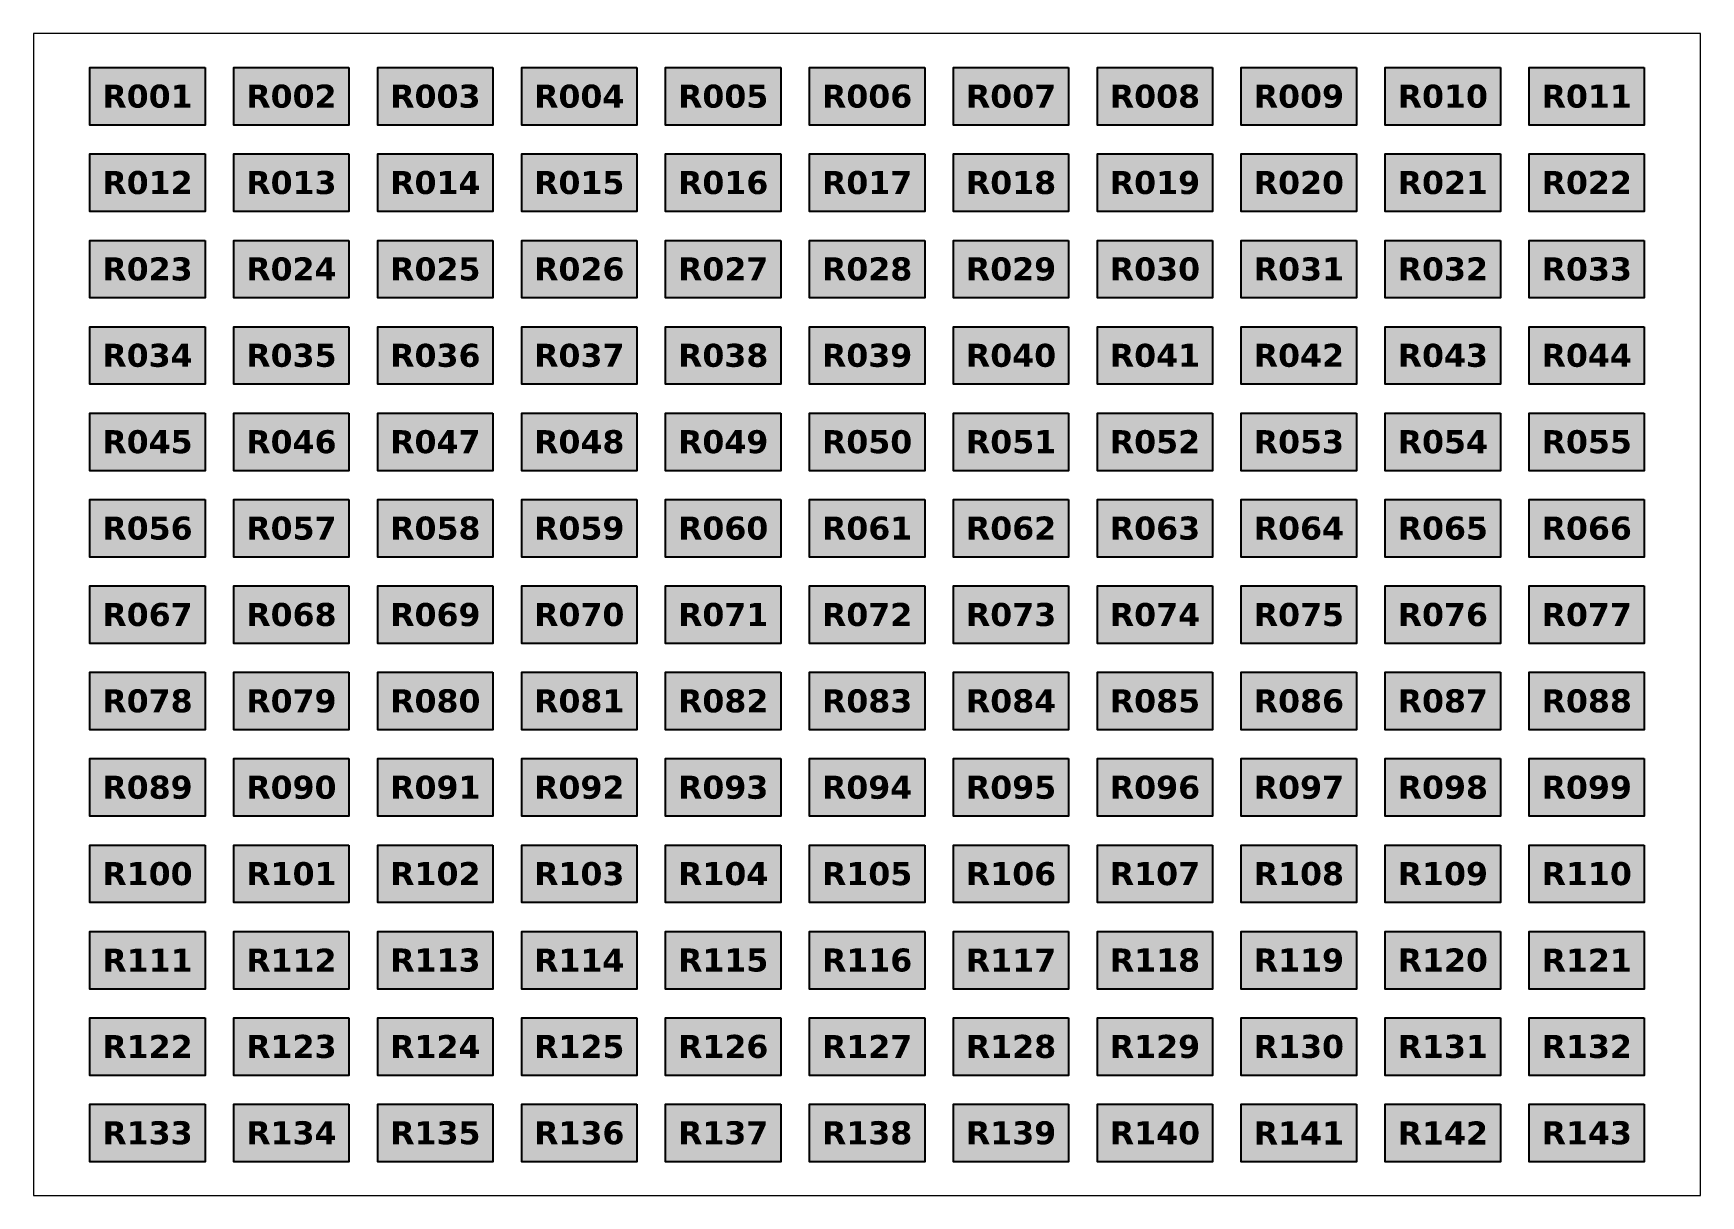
# Paper-space layout 'Layout1' of a CAD drawing. Header units: millimetres. Extents: x 0 to 287, y 0 to 200.
# The model-space entities are those that its viewports show. They can reach past a viewport. Long polylines and large blocks are cut down to what shows.
import ezdxf

# ---------------------------------------------------------------- set-up
doc = ezdxf.new("R2010")
doc.units = ezdxf.units.MM
doc.styles.get("Standard").update_dxf_attribs({"font": 'arial.ttf'})

psp = doc.layouts.get("Layout1")

msp = doc.modelspace()

# ---------------------------------------------------------------- texts
at = {"color": 7, "true_color": 0xfafafa, "char_height": 4, "attachment_point": 5}
for s, insert in [('{\\fVerdana|b1|i0|c0|p34;R001}', (1829.58, 2742.21)), ('{\\fVerdana|b1|i0|c0|p34;R002}', (1854.58, 2742.21)), ('{\\fVerdana|b1|i0|c0|p34;R003}', (1879.58, 2742.21)), ('{\\fVerdana|b1|i0|c0|p34;R004}', (1904.58, 2742.21)), ('{\\fVerdana|b1|i0|c0|p34;R005}', (1929.58, 2742.21)), ('{\\fVerdana|b1|i0|c0|p34;R006}', (1954.58, 2742.21)), ('{\\fVerdana|b1|i0|c0|p34;R007}', (1979.58, 2742.21)), ('{\\fVerdana|b1|i0|c0|p34;R008}', (2004.58, 2742.21)), ('{\\fVerdana|b1|i0|c0|p34;R009}', (2029.58, 2742.21)), ('{\\fVerdana|b1|i0|c0|p34;R010}', (2054.58, 2742.21)), ('{\\fVerdana|b1|i0|c0|p34;R011}', (2079.58, 2742.21)), ('{\\fVerdana|b1|i0|c0|p34;R012}', (1829.58, 2727.21)), ('{\\fVerdana|b1|i0|c0|p34;R013}', (1854.58, 2727.21)), ('{\\fVerdana|b1|i0|c0|p34;R014}', (1879.58, 2727.21)), ('{\\fVerdana|b1|i0|c0|p34;R015}', (1904.58, 2727.21)), ('{\\fVerdana|b1|i0|c0|p34;R016}', (1929.58, 2727.21)), ('{\\fVerdana|b1|i0|c0|p34;R017}', (1954.58, 2727.21)), ('{\\fVerdana|b1|i0|c0|p34;R018}', (1979.58, 2727.21)), ('{\\fVerdana|b1|i0|c0|p34;R019}', (2004.58, 2727.21)), ('{\\fVerdana|b1|i0|c0|p34;R020}', (2029.58, 2727.21)), ('{\\fVerdana|b1|i0|c0|p34;R021}', (2054.58, 2727.21)), ('{\\fVerdana|b1|i0|c0|p34;R022}', (2079.58, 2727.21)), ('{\\fVerdana|b1|i0|c0|p34;R023}', (1829.58, 2712.21)), ('{\\fVerdana|b1|i0|c0|p34;R024}', (1854.58, 2712.21)), ('{\\fVerdana|b1|i0|c0|p34;R025}', (1879.58, 2712.21)), ('{\\fVerdana|b1|i0|c0|p34;R026}', (1904.58, 2712.21)), ('{\\fVerdana|b1|i0|c0|p34;R027}', (1929.58, 2712.21)), ('{\\fVerdana|b1|i0|c0|p34;R028}', (1954.58, 2712.21)), ('{\\fVerdana|b1|i0|c0|p34;R029}', (1979.58, 2712.21)), ('{\\fVerdana|b1|i0|c0|p34;R030}', (2004.58, 2712.21)), ('{\\fVerdana|b1|i0|c0|p34;R031}', (2029.58, 2712.21)), ('{\\fVerdana|b1|i0|c0|p34;R032}', (2054.58, 2712.21)), ('{\\fVerdana|b1|i0|c0|p34;R033}', (2079.58, 2712.21)), ('{\\fVerdana|b1|i0|c0|p34;R034}', (1829.58, 2697.21)), ('{\\fVerdana|b1|i0|c0|p34;R035}', (1854.58, 2697.21)), ('{\\fVerdana|b1|i0|c0|p34;R036}', (1879.58, 2697.21)), ('{\\fVerdana|b1|i0|c0|p34;R037}', (1904.58, 2697.21)), ('{\\fVerdana|b1|i0|c0|p34;R038}', (1929.58, 2697.21)), ('{\\fVerdana|b1|i0|c0|p34;R039}', (1954.58, 2697.21)), ('{\\fVerdana|b1|i0|c0|p34;R040}', (1979.58, 2697.21)), ('{\\fVerdana|b1|i0|c0|p34;R041}', (2004.58, 2697.21)), ('{\\fVerdana|b1|i0|c0|p34;R042}', (2029.58, 2697.21)), ('{\\fVerdana|b1|i0|c0|p34;R043}', (2054.58, 2697.21)), ('{\\fVerdana|b1|i0|c0|p34;R044}', (2079.58, 2697.21)), ('{\\fVerdana|b1|i0|c0|p34;R045}', (1829.58, 2682.21)), ('{\\fVerdana|b1|i0|c0|p34;R046}', (1854.58, 2682.21)), ('{\\fVerdana|b1|i0|c0|p34;R047}', (1879.58, 2682.21)), ('{\\fVerdana|b1|i0|c0|p34;R048}', (1904.58, 2682.21)), ('{\\fVerdana|b1|i0|c0|p34;R049}', (1929.58, 2682.21)), ('{\\fVerdana|b1|i0|c0|p34;R050}', (1954.58, 2682.21)), ('{\\fVerdana|b1|i0|c0|p34;R051}', (1979.58, 2682.21)), ('{\\fVerdana|b1|i0|c0|p34;R052}', (2004.58, 2682.21)), ('{\\fVerdana|b1|i0|c0|p34;R053}', (2029.58, 2682.21)), ('{\\fVerdana|b1|i0|c0|p34;R054}', (2054.58, 2682.21)), ('{\\fVerdana|b1|i0|c0|p34;R055}', (2079.58, 2682.21)), ('{\\fVerdana|b1|i0|c0|p34;R056}', (1829.58, 2667.21)), ('{\\fVerdana|b1|i0|c0|p34;R057}', (1854.58, 2667.21)), ('{\\fVerdana|b1|i0|c0|p34;R058}', (1879.58, 2667.21)), ('{\\fVerdana|b1|i0|c0|p34;R059}', (1904.58, 2667.21)), ('{\\fVerdana|b1|i0|c0|p34;R060}', (1929.58, 2667.21)), ('{\\fVerdana|b1|i0|c0|p34;R061}', (1954.58, 2667.21)), ('{\\fVerdana|b1|i0|c0|p34;R062}', (1979.58, 2667.21)), ('{\\fVerdana|b1|i0|c0|p34;R063}', (2004.58, 2667.21)), ('{\\fVerdana|b1|i0|c0|p34;R064}', (2029.58, 2667.21)), ('{\\fVerdana|b1|i0|c0|p34;R065}', (2054.58, 2667.21)), ('{\\fVerdana|b1|i0|c0|p34;R066}', (2079.58, 2667.21)), ('{\\fVerdana|b1|i0|c0|p34;R067}', (1829.58, 2652.21)), ('{\\fVerdana|b1|i0|c0|p34;R068}', (1854.58, 2652.21)), ('{\\fVerdana|b1|i0|c0|p34;R069}', (1879.58, 2652.21)), ('{\\fVerdana|b1|i0|c0|p34;R070}', (1904.58, 2652.21)), ('{\\fVerdana|b1|i0|c0|p34;R071}', (1929.58, 2652.21)), ('{\\fVerdana|b1|i0|c0|p34;R072}', (1954.58, 2652.21)), ('{\\fVerdana|b1|i0|c0|p34;R073}', (1979.58, 2652.21)), ('{\\fVerdana|b1|i0|c0|p34;R074}', (2004.58, 2652.21)), ('{\\fVerdana|b1|i0|c0|p34;R075}', (2029.58, 2652.21)), ('{\\fVerdana|b1|i0|c0|p34;R076}', (2054.58, 2652.21)), ('{\\fVerdana|b1|i0|c0|p34;R077}', (2079.58, 2652.21)), ('{\\fVerdana|b1|i0|c0|p34;R078}', (1829.58, 2637.21)), ('{\\fVerdana|b1|i0|c0|p34;R079}', (1854.58, 2637.21)), ('{\\fVerdana|b1|i0|c0|p34;R080}', (1879.58, 2637.21)), ('{\\fVerdana|b1|i0|c0|p34;R081}', (1904.58, 2637.21)), ('{\\fVerdana|b1|i0|c0|p34;R082}', (1929.58, 2637.21)), ('{\\fVerdana|b1|i0|c0|p34;R083}', (1954.58, 2637.21)), ('{\\fVerdana|b1|i0|c0|p34;R084}', (1979.58, 2637.21)), ('{\\fVerdana|b1|i0|c0|p34;R085}', (2004.58, 2637.21)), ('{\\fVerdana|b1|i0|c0|p34;R086}', (2029.58, 2637.21)), ('{\\fVerdana|b1|i0|c0|p34;R087}', (2054.58, 2637.21)), ('{\\fVerdana|b1|i0|c0|p34;R088}', (2079.58, 2637.21)), ('{\\fVerdana|b1|i0|c0|p34;R089}', (1829.58, 2622.21)), ('{\\fVerdana|b1|i0|c0|p34;R090}', (1854.58, 2622.21)), ('{\\fVerdana|b1|i0|c0|p34;R091}', (1879.58, 2622.21)), ('{\\fVerdana|b1|i0|c0|p34;R092}', (1904.58, 2622.21)), ('{\\fVerdana|b1|i0|c0|p34;R093}', (1929.58, 2622.21)), ('{\\fVerdana|b1|i0|c0|p34;R094}', (1954.58, 2622.21)), ('{\\fVerdana|b1|i0|c0|p34;R095}', (1979.58, 2622.21)), ('{\\fVerdana|b1|i0|c0|p34;R096}', (2004.58, 2622.21)), ('{\\fVerdana|b1|i0|c0|p34;R097}', (2029.58, 2622.21)), ('{\\fVerdana|b1|i0|c0|p34;R098}', (2054.58, 2622.21)), ('{\\fVerdana|b1|i0|c0|p34;R099}', (2079.58, 2622.21)), ('{\\fVerdana|b1|i0|c0|p34;R100}', (1829.58, 2607.21)), ('{\\fVerdana|b1|i0|c0|p34;R101}', (1854.58, 2607.21)), ('{\\fVerdana|b1|i0|c0|p34;R102}', (1879.58, 2607.21)), ('{\\fVerdana|b1|i0|c0|p34;R103}', (1904.58, 2607.21)), ('{\\fVerdana|b1|i0|c0|p34;R104}', (1929.58, 2607.21)), ('{\\fVerdana|b1|i0|c0|p34;R105}', (1954.58, 2607.21)), ('{\\fVerdana|b1|i0|c0|p34;R106}', (1979.58, 2607.21)), ('{\\fVerdana|b1|i0|c0|p34;R107}', (2004.58, 2607.21)), ('{\\fVerdana|b1|i0|c0|p34;R108}', (2029.58, 2607.21)), ('{\\fVerdana|b1|i0|c0|p34;R109}', (2054.58, 2607.21)), ('{\\fVerdana|b1|i0|c0|p34;R110}', (2079.58, 2607.21)), ('{\\fVerdana|b1|i0|c0|p34;R111}', (1829.58, 2592.21)), ('{\\fVerdana|b1|i0|c0|p34;R112}', (1854.58, 2592.21)), ('{\\fVerdana|b1|i0|c0|p34;R113}', (1879.58, 2592.21)), ('{\\fVerdana|b1|i0|c0|p34;R114}', (1904.58, 2592.21)), ('{\\fVerdana|b1|i0|c0|p34;R115}', (1929.58, 2592.21)), ('{\\fVerdana|b1|i0|c0|p34;R116}', (1954.58, 2592.21)), ('{\\fVerdana|b1|i0|c0|p34;R117}', (1979.58, 2592.21)), ('{\\fVerdana|b1|i0|c0|p34;R118}', (2004.58, 2592.21)), ('{\\fVerdana|b1|i0|c0|p34;R119}', (2029.58, 2592.21)), ('{\\fVerdana|b1|i0|c0|p34;R120}', (2054.58, 2592.21)), ('{\\fVerdana|b1|i0|c0|p34;R121}', (2079.58, 2592.21)), ('{\\fVerdana|b1|i0|c0|p34;R122}', (1829.58, 2577.21)), ('{\\fVerdana|b1|i0|c0|p34;R123}', (1854.58, 2577.21)), ('{\\fVerdana|b1|i0|c0|p34;R124}', (1879.58, 2577.21)), ('{\\fVerdana|b1|i0|c0|p34;R125}', (1904.58, 2577.21)), ('{\\fVerdana|b1|i0|c0|p34;R126}', (1929.58, 2577.21)), ('{\\fVerdana|b1|i0|c0|p34;R127}', (1954.58, 2577.21)), ('{\\fVerdana|b1|i0|c0|p34;R128}', (1979.58, 2577.21)), ('{\\fVerdana|b1|i0|c0|p34;R129}', (2004.58, 2577.21)), ('{\\fVerdana|b1|i0|c0|p34;R130}', (2029.58, 2577.21)), ('{\\fVerdana|b1|i0|c0|p34;R131}', (2054.58, 2577.21)), ('{\\fVerdana|b1|i0|c0|p34;R132}', (2079.58, 2577.21)), ('{\\fVerdana|b1|i0|c0|p34;R133}', (1829.58, 2562.21)), ('{\\fVerdana|b1|i0|c0|p34;R134}', (1854.58, 2562.21)), ('{\\fVerdana|b1|i0|c0|p34;R135}', (1879.58, 2562.21)), ('{\\fVerdana|b1|i0|c0|p34;R136}', (1904.58, 2562.21)), ('{\\fVerdana|b1|i0|c0|p34;R137}', (1929.58, 2562.21)), ('{\\fVerdana|b1|i0|c0|p34;R138}', (1954.58, 2562.21)), ('{\\fVerdana|b1|i0|c0|p34;R139}', (1979.58, 2562.21)), ('{\\fVerdana|b1|i0|c0|p34;R140}', (2004.58, 2562.21)), ('{\\fVerdana|b1|i0|c0|p34;R141}', (2029.58, 2562.21)), ('{\\fVerdana|b1|i0|c0|p34;R142}', (2054.58, 2562.21)), ('{\\fVerdana|b1|i0|c0|p34;R143}', (2079.58, 2562.21))]:
    msp.add_mtext_dynamic_manual_height_columns(s, width=7.0013, gutter_width=12.5, heights=[0], dxfattribs=dict(at, insert=insert))

# ---------------------------------------------------------------- hatches: boundary and pattern name
h = msp.add_hatch(color=256)
h.dxf.hatch_style = 1
h.paths.add_polyline_path([(1839.58, 2737.21), (1839.58, 2747.21), (1819.58, 2747.21), (1819.58, 2737.21)])
h.paths.add_polyline_path([(1844.58, 2747.21), (1844.58, 2737.21), (1864.58, 2737.21), (1864.58, 2747.21)])
h.paths.add_polyline_path([(1869.58, 2747.21), (1869.58, 2737.21), (1889.58, 2737.21), (1889.58, 2747.21)])
h.paths.add_polyline_path([(1914.58, 2737.21), (1914.58, 2747.21), (1894.58, 2747.21), (1894.58, 2737.21)])
h.paths.add_polyline_path([(1939.58, 2737.21), (1939.58, 2747.21), (1919.58, 2747.21), (1919.58, 2737.21)])
h.paths.add_polyline_path([(1964.58, 2737.21), (1964.58, 2747.21), (1944.58, 2747.21), (1944.58, 2737.21)])
h.paths.add_polyline_path([(1969.58, 2737.21), (1989.58, 2737.21), (1989.58, 2747.21), (1969.58, 2747.21)])
h.paths.add_polyline_path([(2014.58, 2737.21), (2014.58, 2747.21), (1994.58, 2747.21), (1994.58, 2737.21)])
h.paths.add_polyline_path([(2019.58, 2737.21), (2039.58, 2737.21), (2039.58, 2747.21), (2019.58, 2747.21)])
h.paths.add_polyline_path([(2064.58, 2737.21), (2064.58, 2747.21), (2044.58, 2747.21), (2044.58, 2737.21)])
h.paths.add_polyline_path([(2089.58, 2737.21), (2089.58, 2747.21), (2069.58, 2747.21), (2069.58, 2737.21)])
h = msp.add_hatch(color=256)
h.dxf.hatch_style = 1
h.paths.add_polyline_path([(1839.58, 2722.21), (1839.58, 2732.21), (1819.58, 2732.21), (1819.58, 2722.21)])
h.paths.add_polyline_path([(1844.58, 2732.21), (1844.58, 2722.21), (1864.58, 2722.21), (1864.58, 2732.21)])
h.paths.add_polyline_path([(1869.58, 2732.21), (1869.58, 2722.21), (1889.58, 2722.21), (1889.58, 2732.21)])
h.paths.add_polyline_path([(1914.58, 2722.21), (1914.58, 2732.21), (1894.58, 2732.21), (1894.58, 2722.21)])
h.paths.add_polyline_path([(1939.58, 2722.21), (1939.58, 2732.21), (1919.58, 2732.21), (1919.58, 2722.21)])
h.paths.add_polyline_path([(1964.58, 2722.21), (1964.58, 2732.21), (1944.58, 2732.21), (1944.58, 2722.21)])
h.paths.add_polyline_path([(1969.58, 2722.21), (1989.58, 2722.21), (1989.58, 2732.21), (1969.58, 2732.21)])
h.paths.add_polyline_path([(2014.58, 2722.21), (2014.58, 2732.21), (1994.58, 2732.21), (1994.58, 2722.21)])
h.paths.add_polyline_path([(2019.58, 2722.21), (2039.58, 2722.21), (2039.58, 2732.21), (2019.58, 2732.21)])
h.paths.add_polyline_path([(2064.58, 2722.21), (2064.58, 2732.21), (2044.58, 2732.21), (2044.58, 2722.21)])
h.paths.add_polyline_path([(2089.58, 2722.21), (2089.58, 2732.21), (2069.58, 2732.21), (2069.58, 2722.21)])
h = msp.add_hatch(color=256)
h.dxf.hatch_style = 1
h.paths.add_polyline_path([(1839.58, 2707.21), (1839.58, 2717.21), (1819.58, 2717.21), (1819.58, 2707.21)])
h.paths.add_polyline_path([(1844.58, 2717.21), (1844.58, 2707.21), (1864.58, 2707.21), (1864.58, 2717.21)])
h.paths.add_polyline_path([(1869.58, 2717.21), (1869.58, 2707.21), (1889.58, 2707.21), (1889.58, 2717.21)])
h.paths.add_polyline_path([(1914.58, 2707.21), (1914.58, 2717.21), (1894.58, 2717.21), (1894.58, 2707.21)])
h.paths.add_polyline_path([(1939.58, 2707.21), (1939.58, 2717.21), (1919.58, 2717.21), (1919.58, 2707.21)])
h.paths.add_polyline_path([(1964.58, 2707.21), (1964.58, 2717.21), (1944.58, 2717.21), (1944.58, 2707.21)])
h.paths.add_polyline_path([(1969.58, 2707.21), (1989.58, 2707.21), (1989.58, 2717.21), (1969.58, 2717.21)])
h.paths.add_polyline_path([(2014.58, 2707.21), (2014.58, 2717.21), (1994.58, 2717.21), (1994.58, 2707.21)])
h.paths.add_polyline_path([(2019.58, 2707.21), (2039.58, 2707.21), (2039.58, 2717.21), (2019.58, 2717.21)])
h.paths.add_polyline_path([(2064.58, 2707.21), (2064.58, 2717.21), (2044.58, 2717.21), (2044.58, 2707.21)])
h.paths.add_polyline_path([(2089.58, 2707.21), (2089.58, 2717.21), (2069.58, 2717.21), (2069.58, 2707.21)])
h = msp.add_hatch(color=256)
h.dxf.hatch_style = 1
h.paths.add_polyline_path([(1839.58, 2692.21), (1839.58, 2702.21), (1819.58, 2702.21), (1819.58, 2692.21)])
h.paths.add_polyline_path([(1844.58, 2702.21), (1844.58, 2692.21), (1864.58, 2692.21), (1864.58, 2702.21)])
h.paths.add_polyline_path([(1869.58, 2702.21), (1869.58, 2692.21), (1889.58, 2692.21), (1889.58, 2702.21)])
h.paths.add_polyline_path([(1914.58, 2692.21), (1914.58, 2702.21), (1894.58, 2702.21), (1894.58, 2692.21)])
h.paths.add_polyline_path([(1939.58, 2692.21), (1939.58, 2702.21), (1919.58, 2702.21), (1919.58, 2692.21)])
h.paths.add_polyline_path([(1964.58, 2692.21), (1964.58, 2702.21), (1944.58, 2702.21), (1944.58, 2692.21)])
h.paths.add_polyline_path([(1969.58, 2692.21), (1989.58, 2692.21), (1989.58, 2702.21), (1969.58, 2702.21)])
h.paths.add_polyline_path([(2014.58, 2692.21), (2014.58, 2702.21), (1994.58, 2702.21), (1994.58, 2692.21)])
h.paths.add_polyline_path([(2019.58, 2692.21), (2039.58, 2692.21), (2039.58, 2702.21), (2019.58, 2702.21)])
h.paths.add_polyline_path([(2064.58, 2692.21), (2064.58, 2702.21), (2044.58, 2702.21), (2044.58, 2692.21)])
h.paths.add_polyline_path([(2089.58, 2692.21), (2089.58, 2702.21), (2069.58, 2702.21), (2069.58, 2692.21)])
h = msp.add_hatch(color=256)
h.dxf.hatch_style = 1
h.paths.add_polyline_path([(1839.58, 2677.21), (1839.58, 2687.21), (1819.58, 2687.21), (1819.58, 2677.21)])
h.paths.add_polyline_path([(1844.58, 2687.21), (1844.58, 2677.21), (1864.58, 2677.21), (1864.58, 2687.21)])
h.paths.add_polyline_path([(1869.58, 2687.21), (1869.58, 2677.21), (1889.58, 2677.21), (1889.58, 2687.21)])
h.paths.add_polyline_path([(1914.58, 2677.21), (1914.58, 2687.21), (1894.58, 2687.21), (1894.58, 2677.21)])
h.paths.add_polyline_path([(1939.58, 2677.21), (1939.58, 2687.21), (1919.58, 2687.21), (1919.58, 2677.21)])
h.paths.add_polyline_path([(1964.58, 2677.21), (1964.58, 2687.21), (1944.58, 2687.21), (1944.58, 2677.21)])
h.paths.add_polyline_path([(1969.58, 2677.21), (1989.58, 2677.21), (1989.58, 2687.21), (1969.58, 2687.21)])
h.paths.add_polyline_path([(2014.58, 2677.21), (2014.58, 2687.21), (1994.58, 2687.21), (1994.58, 2677.21)])
h.paths.add_polyline_path([(2019.58, 2677.21), (2039.58, 2677.21), (2039.58, 2687.21), (2019.58, 2687.21)])
h.paths.add_polyline_path([(2064.58, 2677.21), (2064.58, 2687.21), (2044.58, 2687.21), (2044.58, 2677.21)])
h.paths.add_polyline_path([(2089.58, 2677.21), (2089.58, 2687.21), (2069.58, 2687.21), (2069.58, 2677.21)])
h = msp.add_hatch(color=256)
h.dxf.hatch_style = 1
h.paths.add_polyline_path([(1839.58, 2662.21), (1839.58, 2672.21), (1819.58, 2672.21), (1819.58, 2662.21)])
h.paths.add_polyline_path([(1844.58, 2672.21), (1844.58, 2662.21), (1864.58, 2662.21), (1864.58, 2672.21)])
h.paths.add_polyline_path([(1869.58, 2672.21), (1869.58, 2662.21), (1889.58, 2662.21), (1889.58, 2672.21)])
h.paths.add_polyline_path([(1914.58, 2662.21), (1914.58, 2672.21), (1894.58, 2672.21), (1894.58, 2662.21)])
h.paths.add_polyline_path([(1939.58, 2662.21), (1939.58, 2672.21), (1919.58, 2672.21), (1919.58, 2662.21)])
h.paths.add_polyline_path([(1964.58, 2662.21), (1964.58, 2672.21), (1944.58, 2672.21), (1944.58, 2662.21)])
h.paths.add_polyline_path([(1969.58, 2662.21), (1989.58, 2662.21), (1989.58, 2672.21), (1969.58, 2672.21)])
h.paths.add_polyline_path([(2014.58, 2662.21), (2014.58, 2672.21), (1994.58, 2672.21), (1994.58, 2662.21)])
h.paths.add_polyline_path([(2019.58, 2662.21), (2039.58, 2662.21), (2039.58, 2672.21), (2019.58, 2672.21)])
h.paths.add_polyline_path([(2064.58, 2662.21), (2064.58, 2672.21), (2044.58, 2672.21), (2044.58, 2662.21)])
h.paths.add_polyline_path([(2089.58, 2662.21), (2089.58, 2672.21), (2069.58, 2672.21), (2069.58, 2662.21)])
h = msp.add_hatch(color=256)
h.dxf.hatch_style = 1
h.paths.add_polyline_path([(1839.58, 2647.21), (1839.58, 2657.21), (1819.58, 2657.21), (1819.58, 2647.21)])
h.paths.add_polyline_path([(1844.58, 2657.21), (1844.58, 2647.21), (1864.58, 2647.21), (1864.58, 2657.21)])
h.paths.add_polyline_path([(1869.58, 2657.21), (1869.58, 2647.21), (1889.58, 2647.21), (1889.58, 2657.21)])
h.paths.add_polyline_path([(1914.58, 2647.21), (1914.58, 2657.21), (1894.58, 2657.21), (1894.58, 2647.21)])
h.paths.add_polyline_path([(1939.58, 2647.21), (1939.58, 2657.21), (1919.58, 2657.21), (1919.58, 2647.21)])
h.paths.add_polyline_path([(1964.58, 2647.21), (1964.58, 2657.21), (1944.58, 2657.21), (1944.58, 2647.21)])
h.paths.add_polyline_path([(1969.58, 2647.21), (1989.58, 2647.21), (1989.58, 2657.21), (1969.58, 2657.21)])
h.paths.add_polyline_path([(2014.58, 2647.21), (2014.58, 2657.21), (1994.58, 2657.21), (1994.58, 2647.21)])
h.paths.add_polyline_path([(2019.58, 2647.21), (2039.58, 2647.21), (2039.58, 2657.21), (2019.58, 2657.21)])
h.paths.add_polyline_path([(2064.58, 2647.21), (2064.58, 2657.21), (2044.58, 2657.21), (2044.58, 2647.21)])
h.paths.add_polyline_path([(2089.58, 2647.21), (2089.58, 2657.21), (2069.58, 2657.21), (2069.58, 2647.21)])
h = msp.add_hatch(color=256)
h.dxf.hatch_style = 1
h.paths.add_polyline_path([(1839.58, 2632.21), (1839.58, 2642.21), (1819.58, 2642.21), (1819.58, 2632.21)])
h.paths.add_polyline_path([(1844.58, 2642.21), (1844.58, 2632.21), (1864.58, 2632.21), (1864.58, 2642.21)])
h.paths.add_polyline_path([(1869.58, 2642.21), (1869.58, 2632.21), (1889.58, 2632.21), (1889.58, 2642.21)])
h.paths.add_polyline_path([(1914.58, 2632.21), (1914.58, 2642.21), (1894.58, 2642.21), (1894.58, 2632.21)])
h.paths.add_polyline_path([(1939.58, 2632.21), (1939.58, 2642.21), (1919.58, 2642.21), (1919.58, 2632.21)])
h.paths.add_polyline_path([(1964.58, 2632.21), (1964.58, 2642.21), (1944.58, 2642.21), (1944.58, 2632.21)])
h.paths.add_polyline_path([(1969.58, 2632.21), (1989.58, 2632.21), (1989.58, 2642.21), (1969.58, 2642.21)])
h.paths.add_polyline_path([(2014.58, 2632.21), (2014.58, 2642.21), (1994.58, 2642.21), (1994.58, 2632.21)])
h.paths.add_polyline_path([(2019.58, 2632.21), (2039.58, 2632.21), (2039.58, 2642.21), (2019.58, 2642.21)])
h.paths.add_polyline_path([(2064.58, 2632.21), (2064.58, 2642.21), (2044.58, 2642.21), (2044.58, 2632.21)])
h.paths.add_polyline_path([(2089.58, 2632.21), (2089.58, 2642.21), (2069.58, 2642.21), (2069.58, 2632.21)])
h = msp.add_hatch(color=256)
h.dxf.hatch_style = 1
h.paths.add_polyline_path([(1839.58, 2617.21), (1839.58, 2627.21), (1819.58, 2627.21), (1819.58, 2617.21)])
h.paths.add_polyline_path([(1844.58, 2627.21), (1844.58, 2617.21), (1864.58, 2617.21), (1864.58, 2627.21)])
h.paths.add_polyline_path([(1869.58, 2627.21), (1869.58, 2617.21), (1889.58, 2617.21), (1889.58, 2627.21)])
h.paths.add_polyline_path([(1914.58, 2617.21), (1914.58, 2627.21), (1894.58, 2627.21), (1894.58, 2617.21)])
h.paths.add_polyline_path([(1939.58, 2617.21), (1939.58, 2627.21), (1919.58, 2627.21), (1919.58, 2617.21)])
h.paths.add_polyline_path([(1964.58, 2617.21), (1964.58, 2627.21), (1944.58, 2627.21), (1944.58, 2617.21)])
h.paths.add_polyline_path([(1969.58, 2617.21), (1989.58, 2617.21), (1989.58, 2627.21), (1969.58, 2627.21)])
h.paths.add_polyline_path([(2014.58, 2617.21), (2014.58, 2627.21), (1994.58, 2627.21), (1994.58, 2617.21)])
h.paths.add_polyline_path([(2019.58, 2617.21), (2039.58, 2617.21), (2039.58, 2627.21), (2019.58, 2627.21)])
h.paths.add_polyline_path([(2064.58, 2617.21), (2064.58, 2627.21), (2044.58, 2627.21), (2044.58, 2617.21)])
h.paths.add_polyline_path([(2089.58, 2617.21), (2089.58, 2627.21), (2069.58, 2627.21), (2069.58, 2617.21)])
h = msp.add_hatch(color=256)
h.dxf.hatch_style = 1
h.paths.add_polyline_path([(1839.58, 2602.21), (1839.58, 2612.21), (1819.58, 2612.21), (1819.58, 2602.21)])
h.paths.add_polyline_path([(1844.58, 2612.21), (1844.58, 2602.21), (1864.58, 2602.21), (1864.58, 2612.21)])
h.paths.add_polyline_path([(1869.58, 2612.21), (1869.58, 2602.21), (1889.58, 2602.21), (1889.58, 2612.21)])
h.paths.add_polyline_path([(1914.58, 2602.21), (1914.58, 2612.21), (1894.58, 2612.21), (1894.58, 2602.21)])
h.paths.add_polyline_path([(1939.58, 2602.21), (1939.58, 2612.21), (1919.58, 2612.21), (1919.58, 2602.21)])
h.paths.add_polyline_path([(1964.58, 2602.21), (1964.58, 2612.21), (1944.58, 2612.21), (1944.58, 2602.21)])
h.paths.add_polyline_path([(1969.58, 2602.21), (1989.58, 2602.21), (1989.58, 2612.21), (1969.58, 2612.21)])
h.paths.add_polyline_path([(2014.58, 2602.21), (2014.58, 2612.21), (1994.58, 2612.21), (1994.58, 2602.21)])
h.paths.add_polyline_path([(2019.58, 2602.21), (2039.58, 2602.21), (2039.58, 2612.21), (2019.58, 2612.21)])
h.paths.add_polyline_path([(2064.58, 2602.21), (2064.58, 2612.21), (2044.58, 2612.21), (2044.58, 2602.21)])
h.paths.add_polyline_path([(2089.58, 2602.21), (2089.58, 2612.21), (2069.58, 2612.21), (2069.58, 2602.21)])
h = msp.add_hatch(color=256)
h.dxf.hatch_style = 1
h.paths.add_polyline_path([(1839.58, 2587.21), (1839.58, 2597.21), (1819.58, 2597.21), (1819.58, 2587.21)])
h.paths.add_polyline_path([(1844.58, 2597.21), (1844.58, 2587.21), (1864.58, 2587.21), (1864.58, 2597.21)])
h.paths.add_polyline_path([(1869.58, 2597.21), (1869.58, 2587.21), (1889.58, 2587.21), (1889.58, 2597.21)])
h.paths.add_polyline_path([(1914.58, 2587.21), (1914.58, 2597.21), (1894.58, 2597.21), (1894.58, 2587.21)])
h.paths.add_polyline_path([(1939.58, 2587.21), (1939.58, 2597.21), (1919.58, 2597.21), (1919.58, 2587.21)])
h.paths.add_polyline_path([(1964.58, 2587.21), (1964.58, 2597.21), (1944.58, 2597.21), (1944.58, 2587.21)])
h.paths.add_polyline_path([(1969.58, 2587.21), (1989.58, 2587.21), (1989.58, 2597.21), (1969.58, 2597.21)])
h.paths.add_polyline_path([(2014.58, 2587.21), (2014.58, 2597.21), (1994.58, 2597.21), (1994.58, 2587.21)])
h.paths.add_polyline_path([(2019.58, 2587.21), (2039.58, 2587.21), (2039.58, 2597.21), (2019.58, 2597.21)])
h.paths.add_polyline_path([(2064.58, 2587.21), (2064.58, 2597.21), (2044.58, 2597.21), (2044.58, 2587.21)])
h.paths.add_polyline_path([(2089.58, 2587.21), (2089.58, 2597.21), (2069.58, 2597.21), (2069.58, 2587.21)])
h = msp.add_hatch(color=256)
h.dxf.hatch_style = 1
h.paths.add_polyline_path([(1839.58, 2572.21), (1839.58, 2582.21), (1819.58, 2582.21), (1819.58, 2572.21)])
h.paths.add_polyline_path([(1844.58, 2582.21), (1844.58, 2572.21), (1864.58, 2572.21), (1864.58, 2582.21)])
h.paths.add_polyline_path([(1869.58, 2582.21), (1869.58, 2572.21), (1889.58, 2572.21), (1889.58, 2582.21)])
h.paths.add_polyline_path([(1914.58, 2572.21), (1914.58, 2582.21), (1894.58, 2582.21), (1894.58, 2572.21)])
h.paths.add_polyline_path([(1939.58, 2572.21), (1939.58, 2582.21), (1919.58, 2582.21), (1919.58, 2572.21)])
h.paths.add_polyline_path([(1964.58, 2572.21), (1964.58, 2582.21), (1944.58, 2582.21), (1944.58, 2572.21)])
h.paths.add_polyline_path([(1969.58, 2572.21), (1989.58, 2572.21), (1989.58, 2582.21), (1969.58, 2582.21)])
h.paths.add_polyline_path([(2014.58, 2572.21), (2014.58, 2582.21), (1994.58, 2582.21), (1994.58, 2572.21)])
h.paths.add_polyline_path([(2019.58, 2572.21), (2039.58, 2572.21), (2039.58, 2582.21), (2019.58, 2582.21)])
h.paths.add_polyline_path([(2064.58, 2572.21), (2064.58, 2582.21), (2044.58, 2582.21), (2044.58, 2572.21)])
h.paths.add_polyline_path([(2089.58, 2572.21), (2089.58, 2582.21), (2069.58, 2582.21), (2069.58, 2572.21)])
h = msp.add_hatch(color=256)
h.dxf.hatch_style = 1
h.paths.add_polyline_path([(1839.58, 2557.21), (1839.58, 2567.21), (1819.58, 2567.21), (1819.58, 2557.21)])
h.paths.add_polyline_path([(1844.58, 2567.21), (1844.58, 2557.21), (1864.58, 2557.21), (1864.58, 2567.21)])
h.paths.add_polyline_path([(1869.58, 2567.21), (1869.58, 2557.21), (1889.58, 2557.21), (1889.58, 2567.21)])
h.paths.add_polyline_path([(1914.58, 2557.21), (1914.58, 2567.21), (1894.58, 2567.21), (1894.58, 2557.21)])
h.paths.add_polyline_path([(1939.58, 2557.21), (1939.58, 2567.21), (1919.58, 2567.21), (1919.58, 2557.21)])
h.paths.add_polyline_path([(1964.58, 2557.21), (1964.58, 2567.21), (1944.58, 2567.21), (1944.58, 2557.21)])
h.paths.add_polyline_path([(1969.58, 2557.21), (1989.58, 2557.21), (1989.58, 2567.21), (1969.58, 2567.21)])
h.paths.add_polyline_path([(2014.58, 2557.21), (2014.58, 2567.21), (1994.58, 2567.21), (1994.58, 2557.21)])
h.paths.add_polyline_path([(2019.58, 2557.21), (2039.58, 2557.21), (2039.58, 2567.21), (2019.58, 2567.21)])
h.paths.add_polyline_path([(2064.58, 2557.21), (2064.58, 2567.21), (2044.58, 2567.21), (2044.58, 2557.21)])
h.paths.add_polyline_path([(2089.58, 2557.21), (2089.58, 2567.21), (2069.58, 2567.21), (2069.58, 2557.21)])

# ---------------------------------------------------------------- linework, layer by layer
at = {"color": 7, "true_color": 0xffffff}
for points in [[(1839.58, 2747.21), (1839.58, 2737.21), (1819.58, 2737.21), (1819.58, 2747.21)], [(1839.58, 2747.21), (1839.58, 2737.21), (1819.58, 2737.21), (1819.58, 2747.21)], [(1864.58, 2747.21), (1864.58, 2737.21), (1844.58, 2737.21), (1844.58, 2747.21)], [(1864.58, 2747.21), (1864.58, 2737.21), (1844.58, 2737.21), (1844.58, 2747.21)], [(1889.58, 2747.21), (1889.58, 2737.21), (1869.58, 2737.21), (1869.58, 2747.21)], [(1889.58, 2747.21), (1889.58, 2737.21), (1869.58, 2737.21), (1869.58, 2747.21)], [(1914.58, 2747.21), (1914.58, 2737.21), (1894.58, 2737.21), (1894.58, 2747.21)], [(1914.58, 2747.21), (1914.58, 2737.21), (1894.58, 2737.21), (1894.58, 2747.21)], [(1939.58, 2747.21), (1939.58, 2737.21), (1919.58, 2737.21), (1919.58, 2747.21)], [(1939.58, 2747.21), (1939.58, 2737.21), (1919.58, 2737.21), (1919.58, 2747.21)], [(1964.58, 2747.21), (1964.58, 2737.21), (1944.58, 2737.21), (1944.58, 2747.21)], [(1964.58, 2747.21), (1964.58, 2737.21), (1944.58, 2737.21), (1944.58, 2747.21)], [(1989.58, 2747.21), (1989.58, 2737.21), (1969.58, 2737.21), (1969.58, 2747.21)], [(1989.58, 2747.21), (1989.58, 2737.21), (1969.58, 2737.21), (1969.58, 2747.21)], [(2014.58, 2747.21), (2014.58, 2737.21), (1994.58, 2737.21), (1994.58, 2747.21)], [(2014.58, 2747.21), (2014.58, 2737.21), (1994.58, 2737.21), (1994.58, 2747.21)], [(2039.58, 2747.21), (2039.58, 2737.21), (2019.58, 2737.21), (2019.58, 2747.21)], [(2039.58, 2747.21), (2039.58, 2737.21), (2019.58, 2737.21), (2019.58, 2747.21)], [(2064.58, 2747.21), (2064.58, 2737.21), (2044.58, 2737.21), (2044.58, 2747.21)], [(2064.58, 2747.21), (2064.58, 2737.21), (2044.58, 2737.21), (2044.58, 2747.21)], [(2089.58, 2747.21), (2089.58, 2737.21), (2069.58, 2737.21), (2069.58, 2747.21)], [(2089.58, 2747.21), (2089.58, 2737.21), (2069.58, 2737.21), (2069.58, 2747.21)], [(1839.58, 2732.21), (1839.58, 2722.21), (1819.58, 2722.21), (1819.58, 2732.21)], [(1839.58, 2732.21), (1839.58, 2722.21), (1819.58, 2722.21), (1819.58, 2732.21)], [(1864.58, 2732.21), (1864.58, 2722.21), (1844.58, 2722.21), (1844.58, 2732.21)], [(1864.58, 2732.21), (1864.58, 2722.21), (1844.58, 2722.21), (1844.58, 2732.21)], [(1889.58, 2732.21), (1889.58, 2722.21), (1869.58, 2722.21), (1869.58, 2732.21)], [(1889.58, 2732.21), (1889.58, 2722.21), (1869.58, 2722.21), (1869.58, 2732.21)], [(1914.58, 2732.21), (1914.58, 2722.21), (1894.58, 2722.21), (1894.58, 2732.21)], [(1914.58, 2732.21), (1914.58, 2722.21), (1894.58, 2722.21), (1894.58, 2732.21)], [(1939.58, 2732.21), (1939.58, 2722.21), (1919.58, 2722.21), (1919.58, 2732.21)], [(1939.58, 2732.21), (1939.58, 2722.21), (1919.58, 2722.21), (1919.58, 2732.21)], [(1964.58, 2732.21), (1964.58, 2722.21), (1944.58, 2722.21), (1944.58, 2732.21)], [(1964.58, 2732.21), (1964.58, 2722.21), (1944.58, 2722.21), (1944.58, 2732.21)], [(1989.58, 2732.21), (1989.58, 2722.21), (1969.58, 2722.21), (1969.58, 2732.21)], [(1989.58, 2732.21), (1989.58, 2722.21), (1969.58, 2722.21), (1969.58, 2732.21)], [(2014.58, 2732.21), (2014.58, 2722.21), (1994.58, 2722.21), (1994.58, 2732.21)], [(2014.58, 2732.21), (2014.58, 2722.21), (1994.58, 2722.21), (1994.58, 2732.21)], [(2039.58, 2732.21), (2039.58, 2722.21), (2019.58, 2722.21), (2019.58, 2732.21)], [(2039.58, 2732.21), (2039.58, 2722.21), (2019.58, 2722.21), (2019.58, 2732.21)], [(2064.58, 2732.21), (2064.58, 2722.21), (2044.58, 2722.21), (2044.58, 2732.21)], [(2064.58, 2732.21), (2064.58, 2722.21), (2044.58, 2722.21), (2044.58, 2732.21)], [(2089.58, 2732.21), (2089.58, 2722.21), (2069.58, 2722.21), (2069.58, 2732.21)], [(2089.58, 2732.21), (2089.58, 2722.21), (2069.58, 2722.21), (2069.58, 2732.21)], [(1839.58, 2717.21), (1839.58, 2707.21), (1819.58, 2707.21), (1819.58, 2717.21)], [(1839.58, 2717.21), (1839.58, 2707.21), (1819.58, 2707.21), (1819.58, 2717.21)], [(1864.58, 2717.21), (1864.58, 2707.21), (1844.58, 2707.21), (1844.58, 2717.21)], [(1864.58, 2717.21), (1864.58, 2707.21), (1844.58, 2707.21), (1844.58, 2717.21)], [(1889.58, 2717.21), (1889.58, 2707.21), (1869.58, 2707.21), (1869.58, 2717.21)], [(1889.58, 2717.21), (1889.58, 2707.21), (1869.58, 2707.21), (1869.58, 2717.21)], [(1914.58, 2717.21), (1914.58, 2707.21), (1894.58, 2707.21), (1894.58, 2717.21)], [(1914.58, 2717.21), (1914.58, 2707.21), (1894.58, 2707.21), (1894.58, 2717.21)], [(1939.58, 2717.21), (1939.58, 2707.21), (1919.58, 2707.21), (1919.58, 2717.21)], [(1939.58, 2717.21), (1939.58, 2707.21), (1919.58, 2707.21), (1919.58, 2717.21)], [(1964.58, 2717.21), (1964.58, 2707.21), (1944.58, 2707.21), (1944.58, 2717.21)], [(1964.58, 2717.21), (1964.58, 2707.21), (1944.58, 2707.21), (1944.58, 2717.21)], [(1989.58, 2717.21), (1989.58, 2707.21), (1969.58, 2707.21), (1969.58, 2717.21)], [(1989.58, 2717.21), (1989.58, 2707.21), (1969.58, 2707.21), (1969.58, 2717.21)], [(2014.58, 2717.21), (2014.58, 2707.21), (1994.58, 2707.21), (1994.58, 2717.21)], [(2014.58, 2717.21), (2014.58, 2707.21), (1994.58, 2707.21), (1994.58, 2717.21)], [(2039.58, 2717.21), (2039.58, 2707.21), (2019.58, 2707.21), (2019.58, 2717.21)], [(2039.58, 2717.21), (2039.58, 2707.21), (2019.58, 2707.21), (2019.58, 2717.21)], [(2064.58, 2717.21), (2064.58, 2707.21), (2044.58, 2707.21), (2044.58, 2717.21)], [(2064.58, 2717.21), (2064.58, 2707.21), (2044.58, 2707.21), (2044.58, 2717.21)], [(2089.58, 2717.21), (2089.58, 2707.21), (2069.58, 2707.21), (2069.58, 2717.21)], [(2089.58, 2717.21), (2089.58, 2707.21), (2069.58, 2707.21), (2069.58, 2717.21)], [(1839.58, 2702.21), (1839.58, 2692.21), (1819.58, 2692.21), (1819.58, 2702.21)], [(1839.58, 2702.21), (1839.58, 2692.21), (1819.58, 2692.21), (1819.58, 2702.21)], [(1864.58, 2702.21), (1864.58, 2692.21), (1844.58, 2692.21), (1844.58, 2702.21)], [(1864.58, 2702.21), (1864.58, 2692.21), (1844.58, 2692.21), (1844.58, 2702.21)], [(1889.58, 2702.21), (1889.58, 2692.21), (1869.58, 2692.21), (1869.58, 2702.21)], [(1889.58, 2702.21), (1889.58, 2692.21), (1869.58, 2692.21), (1869.58, 2702.21)], [(1914.58, 2702.21), (1914.58, 2692.21), (1894.58, 2692.21), (1894.58, 2702.21)], [(1914.58, 2702.21), (1914.58, 2692.21), (1894.58, 2692.21), (1894.58, 2702.21)], [(1939.58, 2702.21), (1939.58, 2692.21), (1919.58, 2692.21), (1919.58, 2702.21)], [(1939.58, 2702.21), (1939.58, 2692.21), (1919.58, 2692.21), (1919.58, 2702.21)], [(1964.58, 2702.21), (1964.58, 2692.21), (1944.58, 2692.21), (1944.58, 2702.21)], [(1964.58, 2702.21), (1964.58, 2692.21), (1944.58, 2692.21), (1944.58, 2702.21)], [(1989.58, 2702.21), (1989.58, 2692.21), (1969.58, 2692.21), (1969.58, 2702.21)], [(1989.58, 2702.21), (1989.58, 2692.21), (1969.58, 2692.21), (1969.58, 2702.21)], [(2014.58, 2702.21), (2014.58, 2692.21), (1994.58, 2692.21), (1994.58, 2702.21)], [(2014.58, 2702.21), (2014.58, 2692.21), (1994.58, 2692.21), (1994.58, 2702.21)], [(2039.58, 2702.21), (2039.58, 2692.21), (2019.58, 2692.21), (2019.58, 2702.21)], [(2039.58, 2702.21), (2039.58, 2692.21), (2019.58, 2692.21), (2019.58, 2702.21)], [(2064.58, 2702.21), (2064.58, 2692.21), (2044.58, 2692.21), (2044.58, 2702.21)], [(2064.58, 2702.21), (2064.58, 2692.21), (2044.58, 2692.21), (2044.58, 2702.21)], [(2089.58, 2702.21), (2089.58, 2692.21), (2069.58, 2692.21), (2069.58, 2702.21)], [(2089.58, 2702.21), (2089.58, 2692.21), (2069.58, 2692.21), (2069.58, 2702.21)], [(1839.58, 2687.21), (1839.58, 2677.21), (1819.58, 2677.21), (1819.58, 2687.21)], [(1839.58, 2687.21), (1839.58, 2677.21), (1819.58, 2677.21), (1819.58, 2687.21)], [(1864.58, 2687.21), (1864.58, 2677.21), (1844.58, 2677.21), (1844.58, 2687.21)], [(1864.58, 2687.21), (1864.58, 2677.21), (1844.58, 2677.21), (1844.58, 2687.21)], [(1889.58, 2687.21), (1889.58, 2677.21), (1869.58, 2677.21), (1869.58, 2687.21)], [(1889.58, 2687.21), (1889.58, 2677.21), (1869.58, 2677.21), (1869.58, 2687.21)], [(1914.58, 2687.21), (1914.58, 2677.21), (1894.58, 2677.21), (1894.58, 2687.21)], [(1914.58, 2687.21), (1914.58, 2677.21), (1894.58, 2677.21), (1894.58, 2687.21)], [(1939.58, 2687.21), (1939.58, 2677.21), (1919.58, 2677.21), (1919.58, 2687.21)], [(1939.58, 2687.21), (1939.58, 2677.21), (1919.58, 2677.21), (1919.58, 2687.21)], [(1964.58, 2687.21), (1964.58, 2677.21), (1944.58, 2677.21), (1944.58, 2687.21)], [(1964.58, 2687.21), (1964.58, 2677.21), (1944.58, 2677.21), (1944.58, 2687.21)], [(1989.58, 2687.21), (1989.58, 2677.21), (1969.58, 2677.21), (1969.58, 2687.21)], [(1989.58, 2687.21), (1989.58, 2677.21), (1969.58, 2677.21), (1969.58, 2687.21)], [(2014.58, 2687.21), (2014.58, 2677.21), (1994.58, 2677.21), (1994.58, 2687.21)], [(2014.58, 2687.21), (2014.58, 2677.21), (1994.58, 2677.21), (1994.58, 2687.21)], [(2039.58, 2687.21), (2039.58, 2677.21), (2019.58, 2677.21), (2019.58, 2687.21)], [(2039.58, 2687.21), (2039.58, 2677.21), (2019.58, 2677.21), (2019.58, 2687.21)], [(2064.58, 2687.21), (2064.58, 2677.21), (2044.58, 2677.21), (2044.58, 2687.21)], [(2064.58, 2687.21), (2064.58, 2677.21), (2044.58, 2677.21), (2044.58, 2687.21)], [(2089.58, 2687.21), (2089.58, 2677.21), (2069.58, 2677.21), (2069.58, 2687.21)], [(2089.58, 2687.21), (2089.58, 2677.21), (2069.58, 2677.21), (2069.58, 2687.21)], [(1839.58, 2672.21), (1839.58, 2662.21), (1819.58, 2662.21), (1819.58, 2672.21)], [(1839.58, 2672.21), (1839.58, 2662.21), (1819.58, 2662.21), (1819.58, 2672.21)], [(1864.58, 2672.21), (1864.58, 2662.21), (1844.58, 2662.21), (1844.58, 2672.21)], [(1864.58, 2672.21), (1864.58, 2662.21), (1844.58, 2662.21), (1844.58, 2672.21)], [(1889.58, 2672.21), (1889.58, 2662.21), (1869.58, 2662.21), (1869.58, 2672.21)], [(1889.58, 2672.21), (1889.58, 2662.21), (1869.58, 2662.21), (1869.58, 2672.21)], [(1914.58, 2672.21), (1914.58, 2662.21), (1894.58, 2662.21), (1894.58, 2672.21)], [(1914.58, 2672.21), (1914.58, 2662.21), (1894.58, 2662.21), (1894.58, 2672.21)], [(1939.58, 2672.21), (1939.58, 2662.21), (1919.58, 2662.21), (1919.58, 2672.21)], [(1939.58, 2672.21), (1939.58, 2662.21), (1919.58, 2662.21), (1919.58, 2672.21)], [(1964.58, 2672.21), (1964.58, 2662.21), (1944.58, 2662.21), (1944.58, 2672.21)], [(1964.58, 2672.21), (1964.58, 2662.21), (1944.58, 2662.21), (1944.58, 2672.21)], [(1989.58, 2672.21), (1989.58, 2662.21), (1969.58, 2662.21), (1969.58, 2672.21)], [(1989.58, 2672.21), (1989.58, 2662.21), (1969.58, 2662.21), (1969.58, 2672.21)], [(2014.58, 2672.21), (2014.58, 2662.21), (1994.58, 2662.21), (1994.58, 2672.21)], [(2014.58, 2672.21), (2014.58, 2662.21), (1994.58, 2662.21), (1994.58, 2672.21)], [(2039.58, 2672.21), (2039.58, 2662.21), (2019.58, 2662.21), (2019.58, 2672.21)], [(2039.58, 2672.21), (2039.58, 2662.21), (2019.58, 2662.21), (2019.58, 2672.21)], [(2064.58, 2672.21), (2064.58, 2662.21), (2044.58, 2662.21), (2044.58, 2672.21)], [(2064.58, 2672.21), (2064.58, 2662.21), (2044.58, 2662.21), (2044.58, 2672.21)], [(2089.58, 2672.21), (2089.58, 2662.21), (2069.58, 2662.21), (2069.58, 2672.21)], [(2089.58, 2672.21), (2089.58, 2662.21), (2069.58, 2662.21), (2069.58, 2672.21)], [(1839.58, 2657.21), (1839.58, 2647.21), (1819.58, 2647.21), (1819.58, 2657.21)], [(1839.58, 2657.21), (1839.58, 2647.21), (1819.58, 2647.21), (1819.58, 2657.21)], [(1864.58, 2657.21), (1864.58, 2647.21), (1844.58, 2647.21), (1844.58, 2657.21)], [(1864.58, 2657.21), (1864.58, 2647.21), (1844.58, 2647.21), (1844.58, 2657.21)], [(1889.58, 2657.21), (1889.58, 2647.21), (1869.58, 2647.21), (1869.58, 2657.21)], [(1889.58, 2657.21), (1889.58, 2647.21), (1869.58, 2647.21), (1869.58, 2657.21)], [(1914.58, 2657.21), (1914.58, 2647.21), (1894.58, 2647.21), (1894.58, 2657.21)], [(1914.58, 2657.21), (1914.58, 2647.21), (1894.58, 2647.21), (1894.58, 2657.21)], [(1939.58, 2657.21), (1939.58, 2647.21), (1919.58, 2647.21), (1919.58, 2657.21)], [(1939.58, 2657.21), (1939.58, 2647.21), (1919.58, 2647.21), (1919.58, 2657.21)], [(1964.58, 2657.21), (1964.58, 2647.21), (1944.58, 2647.21), (1944.58, 2657.21)], [(1964.58, 2657.21), (1964.58, 2647.21), (1944.58, 2647.21), (1944.58, 2657.21)], [(1989.58, 2657.21), (1989.58, 2647.21), (1969.58, 2647.21), (1969.58, 2657.21)], [(1989.58, 2657.21), (1989.58, 2647.21), (1969.58, 2647.21), (1969.58, 2657.21)], [(2014.58, 2657.21), (2014.58, 2647.21), (1994.58, 2647.21), (1994.58, 2657.21)], [(2014.58, 2657.21), (2014.58, 2647.21), (1994.58, 2647.21), (1994.58, 2657.21)], [(2039.58, 2657.21), (2039.58, 2647.21), (2019.58, 2647.21), (2019.58, 2657.21)], [(2039.58, 2657.21), (2039.58, 2647.21), (2019.58, 2647.21), (2019.58, 2657.21)], [(2064.58, 2657.21), (2064.58, 2647.21), (2044.58, 2647.21), (2044.58, 2657.21)], [(2064.58, 2657.21), (2064.58, 2647.21), (2044.58, 2647.21), (2044.58, 2657.21)], [(2089.58, 2657.21), (2089.58, 2647.21), (2069.58, 2647.21), (2069.58, 2657.21)], [(2089.58, 2657.21), (2089.58, 2647.21), (2069.58, 2647.21), (2069.58, 2657.21)], [(1839.58, 2642.21), (1839.58, 2632.21), (1819.58, 2632.21), (1819.58, 2642.21)], [(1839.58, 2642.21), (1839.58, 2632.21), (1819.58, 2632.21), (1819.58, 2642.21)], [(1864.58, 2642.21), (1864.58, 2632.21), (1844.58, 2632.21), (1844.58, 2642.21)], [(1864.58, 2642.21), (1864.58, 2632.21), (1844.58, 2632.21), (1844.58, 2642.21)], [(1889.58, 2642.21), (1889.58, 2632.21), (1869.58, 2632.21), (1869.58, 2642.21)], [(1889.58, 2642.21), (1889.58, 2632.21), (1869.58, 2632.21), (1869.58, 2642.21)], [(1914.58, 2642.21), (1914.58, 2632.21), (1894.58, 2632.21), (1894.58, 2642.21)], [(1914.58, 2642.21), (1914.58, 2632.21), (1894.58, 2632.21), (1894.58, 2642.21)], [(1939.58, 2642.21), (1939.58, 2632.21), (1919.58, 2632.21), (1919.58, 2642.21)], [(1939.58, 2642.21), (1939.58, 2632.21), (1919.58, 2632.21), (1919.58, 2642.21)], [(1964.58, 2642.21), (1964.58, 2632.21), (1944.58, 2632.21), (1944.58, 2642.21)], [(1964.58, 2642.21), (1964.58, 2632.21), (1944.58, 2632.21), (1944.58, 2642.21)], [(1989.58, 2642.21), (1989.58, 2632.21), (1969.58, 2632.21), (1969.58, 2642.21)], [(1989.58, 2642.21), (1989.58, 2632.21), (1969.58, 2632.21), (1969.58, 2642.21)], [(2014.58, 2642.21), (2014.58, 2632.21), (1994.58, 2632.21), (1994.58, 2642.21)], [(2014.58, 2642.21), (2014.58, 2632.21), (1994.58, 2632.21), (1994.58, 2642.21)], [(2039.58, 2642.21), (2039.58, 2632.21), (2019.58, 2632.21), (2019.58, 2642.21)], [(2039.58, 2642.21), (2039.58, 2632.21), (2019.58, 2632.21), (2019.58, 2642.21)], [(2064.58, 2642.21), (2064.58, 2632.21), (2044.58, 2632.21), (2044.58, 2642.21)], [(2064.58, 2642.21), (2064.58, 2632.21), (2044.58, 2632.21), (2044.58, 2642.21)], [(2089.58, 2642.21), (2089.58, 2632.21), (2069.58, 2632.21), (2069.58, 2642.21)], [(2089.58, 2642.21), (2089.58, 2632.21), (2069.58, 2632.21), (2069.58, 2642.21)], [(1839.58, 2627.21), (1839.58, 2617.21), (1819.58, 2617.21), (1819.58, 2627.21)], [(1839.58, 2627.21), (1839.58, 2617.21), (1819.58, 2617.21), (1819.58, 2627.21)], [(1864.58, 2627.21), (1864.58, 2617.21), (1844.58, 2617.21), (1844.58, 2627.21)], [(1864.58, 2627.21), (1864.58, 2617.21), (1844.58, 2617.21), (1844.58, 2627.21)], [(1889.58, 2627.21), (1889.58, 2617.21), (1869.58, 2617.21), (1869.58, 2627.21)], [(1889.58, 2627.21), (1889.58, 2617.21), (1869.58, 2617.21), (1869.58, 2627.21)], [(1914.58, 2627.21), (1914.58, 2617.21), (1894.58, 2617.21), (1894.58, 2627.21)], [(1914.58, 2627.21), (1914.58, 2617.21), (1894.58, 2617.21), (1894.58, 2627.21)], [(1939.58, 2627.21), (1939.58, 2617.21), (1919.58, 2617.21), (1919.58, 2627.21)], [(1939.58, 2627.21), (1939.58, 2617.21), (1919.58, 2617.21), (1919.58, 2627.21)], [(1964.58, 2627.21), (1964.58, 2617.21), (1944.58, 2617.21), (1944.58, 2627.21)], [(1964.58, 2627.21), (1964.58, 2617.21), (1944.58, 2617.21), (1944.58, 2627.21)], [(1989.58, 2627.21), (1989.58, 2617.21), (1969.58, 2617.21), (1969.58, 2627.21)], [(1989.58, 2627.21), (1989.58, 2617.21), (1969.58, 2617.21), (1969.58, 2627.21)], [(2014.58, 2627.21), (2014.58, 2617.21), (1994.58, 2617.21), (1994.58, 2627.21)], [(2014.58, 2627.21), (2014.58, 2617.21), (1994.58, 2617.21), (1994.58, 2627.21)], [(2039.58, 2627.21), (2039.58, 2617.21), (2019.58, 2617.21), (2019.58, 2627.21)], [(2039.58, 2627.21), (2039.58, 2617.21), (2019.58, 2617.21), (2019.58, 2627.21)], [(2064.58, 2627.21), (2064.58, 2617.21), (2044.58, 2617.21), (2044.58, 2627.21)], [(2064.58, 2627.21), (2064.58, 2617.21), (2044.58, 2617.21), (2044.58, 2627.21)], [(2089.58, 2627.21), (2089.58, 2617.21), (2069.58, 2617.21), (2069.58, 2627.21)], [(2089.58, 2627.21), (2089.58, 2617.21), (2069.58, 2617.21), (2069.58, 2627.21)], [(1839.58, 2612.21), (1839.58, 2602.21), (1819.58, 2602.21), (1819.58, 2612.21)], [(1839.58, 2612.21), (1839.58, 2602.21), (1819.58, 2602.21), (1819.58, 2612.21)], [(1864.58, 2612.21), (1864.58, 2602.21), (1844.58, 2602.21), (1844.58, 2612.21)], [(1864.58, 2612.21), (1864.58, 2602.21), (1844.58, 2602.21), (1844.58, 2612.21)], [(1889.58, 2612.21), (1889.58, 2602.21), (1869.58, 2602.21), (1869.58, 2612.21)], [(1889.58, 2612.21), (1889.58, 2602.21), (1869.58, 2602.21), (1869.58, 2612.21)], [(1914.58, 2612.21), (1914.58, 2602.21), (1894.58, 2602.21), (1894.58, 2612.21)], [(1914.58, 2612.21), (1914.58, 2602.21), (1894.58, 2602.21), (1894.58, 2612.21)], [(1939.58, 2612.21), (1939.58, 2602.21), (1919.58, 2602.21), (1919.58, 2612.21)], [(1939.58, 2612.21), (1939.58, 2602.21), (1919.58, 2602.21), (1919.58, 2612.21)], [(1964.58, 2612.21), (1964.58, 2602.21), (1944.58, 2602.21), (1944.58, 2612.21)], [(1964.58, 2612.21), (1964.58, 2602.21), (1944.58, 2602.21), (1944.58, 2612.21)], [(1989.58, 2612.21), (1989.58, 2602.21), (1969.58, 2602.21), (1969.58, 2612.21)], [(1989.58, 2612.21), (1989.58, 2602.21), (1969.58, 2602.21), (1969.58, 2612.21)], [(2014.58, 2612.21), (2014.58, 2602.21), (1994.58, 2602.21), (1994.58, 2612.21)], [(2014.58, 2612.21), (2014.58, 2602.21), (1994.58, 2602.21), (1994.58, 2612.21)], [(2039.58, 2612.21), (2039.58, 2602.21), (2019.58, 2602.21), (2019.58, 2612.21)], [(2039.58, 2612.21), (2039.58, 2602.21), (2019.58, 2602.21), (2019.58, 2612.21)], [(2064.58, 2612.21), (2064.58, 2602.21), (2044.58, 2602.21), (2044.58, 2612.21)], [(2064.58, 2612.21), (2064.58, 2602.21), (2044.58, 2602.21), (2044.58, 2612.21)], [(2089.58, 2612.21), (2089.58, 2602.21), (2069.58, 2602.21), (2069.58, 2612.21)], [(2089.58, 2612.21), (2089.58, 2602.21), (2069.58, 2602.21), (2069.58, 2612.21)], [(1839.58, 2597.21), (1839.58, 2587.21), (1819.58, 2587.21), (1819.58, 2597.21)], [(1839.58, 2597.21), (1839.58, 2587.21), (1819.58, 2587.21), (1819.58, 2597.21)], [(1864.58, 2597.21), (1864.58, 2587.21), (1844.58, 2587.21), (1844.58, 2597.21)], [(1864.58, 2597.21), (1864.58, 2587.21), (1844.58, 2587.21), (1844.58, 2597.21)], [(1889.58, 2597.21), (1889.58, 2587.21), (1869.58, 2587.21), (1869.58, 2597.21)], [(1889.58, 2597.21), (1889.58, 2587.21), (1869.58, 2587.21), (1869.58, 2597.21)], [(1914.58, 2597.21), (1914.58, 2587.21), (1894.58, 2587.21), (1894.58, 2597.21)], [(1914.58, 2597.21), (1914.58, 2587.21), (1894.58, 2587.21), (1894.58, 2597.21)], [(1939.58, 2597.21), (1939.58, 2587.21), (1919.58, 2587.21), (1919.58, 2597.21)], [(1939.58, 2597.21), (1939.58, 2587.21), (1919.58, 2587.21), (1919.58, 2597.21)], [(1964.58, 2597.21), (1964.58, 2587.21), (1944.58, 2587.21), (1944.58, 2597.21)], [(1964.58, 2597.21), (1964.58, 2587.21), (1944.58, 2587.21), (1944.58, 2597.21)], [(1989.58, 2597.21), (1989.58, 2587.21), (1969.58, 2587.21), (1969.58, 2597.21)], [(1989.58, 2597.21), (1989.58, 2587.21), (1969.58, 2587.21), (1969.58, 2597.21)], [(2014.58, 2597.21), (2014.58, 2587.21), (1994.58, 2587.21), (1994.58, 2597.21)], [(2014.58, 2597.21), (2014.58, 2587.21), (1994.58, 2587.21), (1994.58, 2597.21)], [(2039.58, 2597.21), (2039.58, 2587.21), (2019.58, 2587.21), (2019.58, 2597.21)], [(2039.58, 2597.21), (2039.58, 2587.21), (2019.58, 2587.21), (2019.58, 2597.21)], [(2064.58, 2597.21), (2064.58, 2587.21), (2044.58, 2587.21), (2044.58, 2597.21)], [(2064.58, 2597.21), (2064.58, 2587.21), (2044.58, 2587.21), (2044.58, 2597.21)], [(2089.58, 2597.21), (2089.58, 2587.21), (2069.58, 2587.21), (2069.58, 2597.21)], [(2089.58, 2597.21), (2089.58, 2587.21), (2069.58, 2587.21), (2069.58, 2597.21)], [(1839.58, 2582.21), (1839.58, 2572.21), (1819.58, 2572.21), (1819.58, 2582.21)], [(1839.58, 2582.21), (1839.58, 2572.21), (1819.58, 2572.21), (1819.58, 2582.21)], [(1864.58, 2582.21), (1864.58, 2572.21), (1844.58, 2572.21), (1844.58, 2582.21)], [(1864.58, 2582.21), (1864.58, 2572.21), (1844.58, 2572.21), (1844.58, 2582.21)], [(1889.58, 2582.21), (1889.58, 2572.21), (1869.58, 2572.21), (1869.58, 2582.21)], [(1889.58, 2582.21), (1889.58, 2572.21), (1869.58, 2572.21), (1869.58, 2582.21)], [(1914.58, 2582.21), (1914.58, 2572.21), (1894.58, 2572.21), (1894.58, 2582.21)], [(1914.58, 2582.21), (1914.58, 2572.21), (1894.58, 2572.21), (1894.58, 2582.21)], [(1939.58, 2582.21), (1939.58, 2572.21), (1919.58, 2572.21), (1919.58, 2582.21)], [(1939.58, 2582.21), (1939.58, 2572.21), (1919.58, 2572.21), (1919.58, 2582.21)], [(1964.58, 2582.21), (1964.58, 2572.21), (1944.58, 2572.21), (1944.58, 2582.21)], [(1964.58, 2582.21), (1964.58, 2572.21), (1944.58, 2572.21), (1944.58, 2582.21)], [(1989.58, 2582.21), (1989.58, 2572.21), (1969.58, 2572.21), (1969.58, 2582.21)], [(1989.58, 2582.21), (1989.58, 2572.21), (1969.58, 2572.21), (1969.58, 2582.21)], [(2014.58, 2582.21), (2014.58, 2572.21), (1994.58, 2572.21), (1994.58, 2582.21)], [(2014.58, 2582.21), (2014.58, 2572.21), (1994.58, 2572.21), (1994.58, 2582.21)], [(2039.58, 2582.21), (2039.58, 2572.21), (2019.58, 2572.21), (2019.58, 2582.21)], [(2039.58, 2582.21), (2039.58, 2572.21), (2019.58, 2572.21), (2019.58, 2582.21)], [(2064.58, 2582.21), (2064.58, 2572.21), (2044.58, 2572.21), (2044.58, 2582.21)], [(2064.58, 2582.21), (2064.58, 2572.21), (2044.58, 2572.21), (2044.58, 2582.21)], [(2089.58, 2582.21), (2089.58, 2572.21), (2069.58, 2572.21), (2069.58, 2582.21)], [(2089.58, 2582.21), (2089.58, 2572.21), (2069.58, 2572.21), (2069.58, 2582.21)], [(1839.58, 2567.21), (1839.58, 2557.21), (1819.58, 2557.21), (1819.58, 2567.21)], [(1839.58, 2567.21), (1839.58, 2557.21), (1819.58, 2557.21), (1819.58, 2567.21)], [(1864.58, 2567.21), (1864.58, 2557.21), (1844.58, 2557.21), (1844.58, 2567.21)], [(1864.58, 2567.21), (1864.58, 2557.21), (1844.58, 2557.21), (1844.58, 2567.21)], [(1889.58, 2567.21), (1889.58, 2557.21), (1869.58, 2557.21), (1869.58, 2567.21)], [(1889.58, 2567.21), (1889.58, 2557.21), (1869.58, 2557.21), (1869.58, 2567.21)], [(1914.58, 2567.21), (1914.58, 2557.21), (1894.58, 2557.21), (1894.58, 2567.21)], [(1914.58, 2567.21), (1914.58, 2557.21), (1894.58, 2557.21), (1894.58, 2567.21)], [(1939.58, 2567.21), (1939.58, 2557.21), (1919.58, 2557.21), (1919.58, 2567.21)], [(1939.58, 2567.21), (1939.58, 2557.21), (1919.58, 2557.21), (1919.58, 2567.21)], [(1964.58, 2567.21), (1964.58, 2557.21), (1944.58, 2557.21), (1944.58, 2567.21)], [(1964.58, 2567.21), (1964.58, 2557.21), (1944.58, 2557.21), (1944.58, 2567.21)], [(1989.58, 2567.21), (1989.58, 2557.21), (1969.58, 2557.21), (1969.58, 2567.21)], [(1989.58, 2567.21), (1989.58, 2557.21), (1969.58, 2557.21), (1969.58, 2567.21)], [(2014.58, 2567.21), (2014.58, 2557.21), (1994.58, 2557.21), (1994.58, 2567.21)], [(2014.58, 2567.21), (2014.58, 2557.21), (1994.58, 2557.21), (1994.58, 2567.21)], [(2039.58, 2567.21), (2039.58, 2557.21), (2019.58, 2557.21), (2019.58, 2567.21)], [(2039.58, 2567.21), (2039.58, 2557.21), (2019.58, 2557.21), (2019.58, 2567.21)], [(2064.58, 2567.21), (2064.58, 2557.21), (2044.58, 2557.21), (2044.58, 2567.21)], [(2064.58, 2567.21), (2064.58, 2557.21), (2044.58, 2557.21), (2044.58, 2567.21)], [(2089.58, 2567.21), (2089.58, 2557.21), (2069.58, 2557.21), (2069.58, 2567.21)], [(2089.58, 2567.21), (2089.58, 2557.21), (2069.58, 2557.21), (2069.58, 2567.21)]]:
    msp.add_lwpolyline(points, close=True, dxfattribs=at)

msp.set_redraw_order([(e.dxf.handle, doc.entitydb.next_handle()) for e in msp.query("TEXT MTEXT ATTDEF DIMENSION ARC_DIMENSION")])  # texts and dimensions are drawn at this point

# ---------------------------------------------------------------- viewports
at = {"layer": '0'}
psp.add_viewport(center=(143.5, 100), size=(287, 199.998), view_center_point=(1954.56, 2652.24), view_height=201.8187, dxfattribs=at)

doc.saveas('drawing.dxf')
